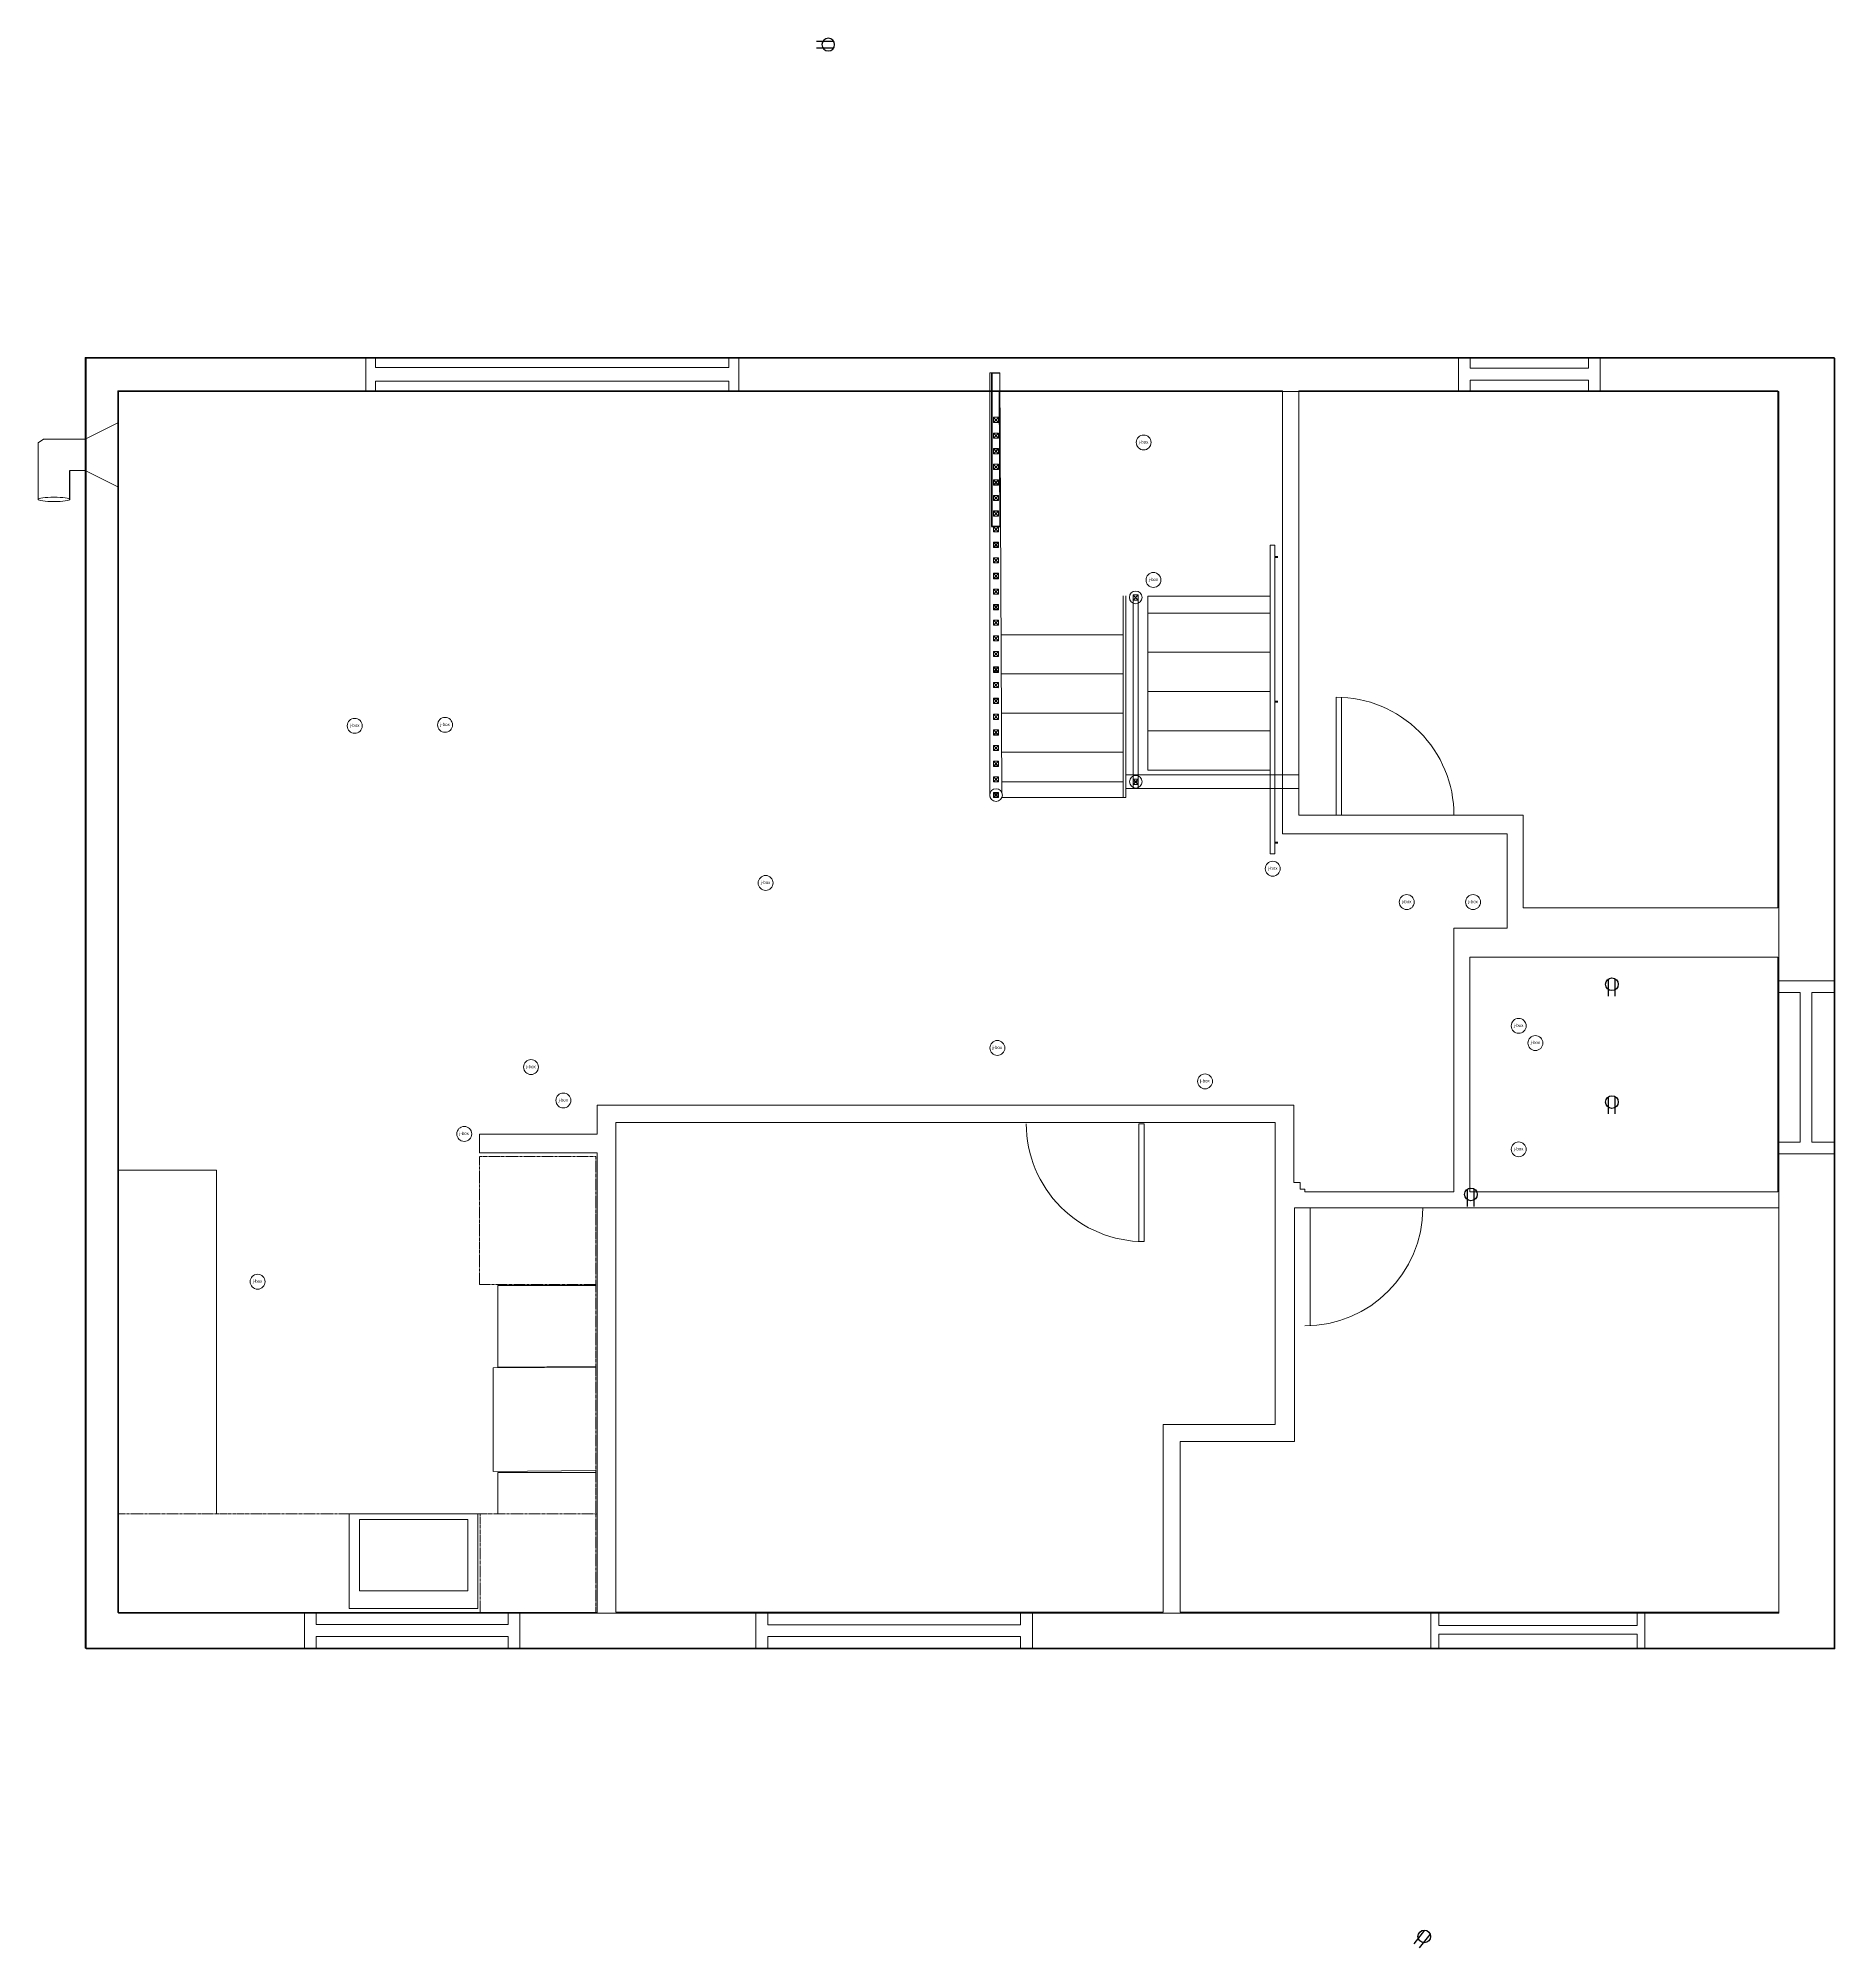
# Model space of a CAD drawing. Header units: inches. Extents: x -179 to 699, y -214 to 441.
# Drawn here: x 73.9 to 531.3, y -45.9 to 440.7 of the extents above; entities that cross this region are included whole.
import ezdxf
from ezdxf.enums import TextEntityAlignment as Align

# ---------------------------------------------------------------- set-up
doc = ezdxf.new("R2010")
doc.units = ezdxf.units.IN
doc.header["$MEASUREMENT"] = 0
doc.linetypes.add('CENTER2', pattern=[1.125, 0.75, -0.125, 0.125, -0.125])
doc.layers.get('0').update_dxf_attribs({"color": 1, "lineweight": 9})
for name, color, linetype, lineweight in [('A201-Floorplan-2nd-floor', 7, 'Continuous', 9), ('A301-Floorplan-attic', 7, 'Continuous', 9), ('E201-Electrical-2nd-floor', 7, 'Continuous', 9), ('E301-Electrical-attic', 7, 'Continuous', 9)]:
    doc.layers.add(name, color=color, linetype=linetype, lineweight=lineweight)
doc.layers.get('0').off()
doc.layers.get('E201-Electrical-2nd-floor').off()
doc.layers.get('E301-Electrical-attic').off()
doc.styles.add('Reg', font='Arial.ttf', dxfattribs={"height": 3})

# ---------------------------------------------------------------- blocks, each defined once
blk = doc.blocks.new('cgri')
at = {"layer": ''}
for p, q in [((291.65, 54.83), (291.65, 59.21)), ((293.38, 54.83), (293.38, 59.22))]:
    blk.add_line(p, q, dxfattribs=at)
blk.add_circle((292.52, 57.86), 1.61, dxfattribs=at)
blk = doc.blocks.new('*U11')
at = {"layer": 'E201-Electrical-2nd-floor'}
blk.add_blockref('cgri', (0, 0), dxfattribs=at)
at = {"style": 'Reg'}
blk.add_attdef('ID', text='', height=3, dxfattribs=at).set_placement((292.6, 61.43), align=Align.MIDDLE_CENTER)
blk = doc.blocks.new('E301-Electrical-jboxes')
at = {"lineweight": 30}
blk.add_line((9.08, -8.3), (9.08, -8.3), dxfattribs=at)
at = {"layer": 'A301-Floorplan-attic'}
for p, q in [((0, 0), (328.58, 0)), ((0, -445.28), (0, 0)), ((328.58, 0), (328.58, -445.28)), ((320.08, -8.3), (9.08, -8.3)), ((9.08, -8.3), (9.08, -431)), ((320.08, -431), (320.08, -8.3)), ((320.08, -431), (9.08, -431)), ((328.58, -445.28), (0, -445.28))]:
    blk.add_line(p, q, dxfattribs=at)
for centre in [(93.45, -43.68), (234.95, -68.43), (235.2, -91.43), (131.08, -96.3), (148.08, -113.3), (139.58, -121.55), (194.95, -173.05), (152.95, -232.05), (307.08, -269.3), (272.08, -271.8), (144.45, -284.93), (198.58, -302.18), (190.08, -336.3), (190.08, -353.18), (127.15, -364.8), (158.58, -364.8), (154.2, -369.05)]:
    blk.add_circle(centre, 1.9, dxfattribs=at)
at = {"layer": 'A301-Floorplan-attic', "style": 'Reg'}
for p in [(93.18, -42.45), (234.68, -67.2), (234.93, -90.2), (130.8, -95.07), (147.8, -112.07), (139.3, -120.32), (194.68, -171.82), (152.68, -230.82), (271.8, -270.57), (306.8, -268.07), (144.18, -283.7), (198.3, -300.95), (189.8, -335.07), (189.8, -351.95), (126.88, -363.57), (158.3, -363.57), (153.93, -367.82)]:
    blk.add_text('j-box', height=0.798, rotation=270, dxfattribs=at).set_placement(p)

msp = doc.modelspace()

# ---------------------------------------------------------------- linework, layer by layer
at = {"layer": 'A201-Floorplan-2nd-floor'}
for p, q in [((316.19, 355.51), (316.19, 247.6)), ((318.66, 355.51), (316.19, 355.51)), ((316.61, 355.51), (316.61, 316.33)), ((318.53, 355.51), (318.53, 355.51)), ((319.21, 248.66), (318.66, 355.51)), ((94.13, 342.76), (85.83, 338.64)), ((317.06, 344.14), (317.06, 344.12)), ((317.06, 344.13), (318.36, 342.84)), ((318.38, 344.14), (317.1, 342.85)), ((75.22, 338.64), (73.86, 337.66)), ((73.86, 337.66), (73.86, 323.24)), ((85.83, 338.64), (75.22, 338.64)), ((317.06, 340.14), (317.06, 340.12)), ((317.06, 340.13), (318.36, 338.84)), ((317.06, 336.19), (317.06, 336.17)), ((317.06, 336.18), (318.36, 334.89)), ((317.06, 336.14), (317.06, 336.12)), ((317.06, 336.13), (318.36, 334.84)), ((318.38, 340.14), (317.1, 338.85)), ((318.38, 336.19), (317.1, 334.9)), ((318.38, 336.14), (317.1, 334.85)), ((317.06, 332.19), (317.06, 332.17)), ((317.06, 332.18), (318.36, 330.89)), ((318.38, 332.19), (317.1, 330.9)), ((85.83, 330.64), (81.87, 330.64)), ((94.13, 326.51), (85.83, 330.64)), ((317.06, 328.27), (317.06, 328.24)), ((317.06, 328.26), (318.36, 326.97)), ((317.06, 328.19), (317.06, 328.17)), ((317.06, 328.18), (318.36, 326.89)), ((318.38, 328.27), (317.1, 326.97)), ((318.38, 328.19), (317.1, 326.9)), ((317.06, 324.27), (317.06, 324.24)), ((317.06, 324.26), (318.36, 322.97)), ((318.38, 324.27), (317.1, 322.97)), ((318.86, 316.32), (316.61, 316.32)), ((317.06, 320.3), (317.06, 320.28)), ((317.06, 320.29), (318.36, 319)), ((317.06, 320.27), (317.06, 320.24)), ((317.06, 320.26), (318.36, 318.97)), ((317.06, 316.3), (317.06, 316.28)), ((317.06, 316.29), (318.36, 315)), ((318.38, 320.3), (317.1, 319.01)), ((318.38, 320.27), (317.1, 318.97)), ((318.38, 316.3), (317.1, 315.01)), ((318.65, 316.32), (318.63, 316.32)), ((318.86, 316.44), (318.86, 316.44)), ((317.06, 312.38), (317.06, 312.35)), ((317.06, 312.37), (318.36, 311.08)), ((317.06, 312.3), (317.06, 312.28)), ((317.06, 312.29), (318.36, 311)), ((318.38, 312.38), (317.1, 311.08)), ((318.38, 312.3), (317.1, 311.01)), ((317.06, 308.38), (317.06, 308.35)), ((317.06, 308.37), (318.36, 307.08)), ((318.38, 308.38), (317.1, 307.08)), ((388.76, 308.72), (389.51, 308.72)), ((388.76, 308.47), (389.51, 308.47)), ((317.06, 304.45), (317.06, 304.42)), ((317.06, 304.44), (318.36, 303.14)), ((317.06, 304.38), (317.06, 304.35)), ((317.06, 304.37), (318.36, 303.08)), ((318.38, 304.44), (317.1, 303.15)), ((318.38, 304.38), (317.1, 303.08)), ((317.06, 300.45), (317.06, 300.42)), ((317.06, 300.44), (318.36, 299.14)), ((318.38, 300.44), (317.1, 299.15)), ((350.14, 247.35), (350.14, 298.76)), ((352.63, 298.94), (352.63, 298.91)), ((352.63, 298.93), (353.93, 297.64)), ((353.94, 298.94), (352.67, 297.64)), ((352.67, 249.66), (352.67, 297.64)), ((353.92, 249.66), (353.92, 297.65)), ((317.06, 296.53), (317.06, 296.5)), ((317.06, 296.52), (318.36, 295.23)), ((317.06, 296.45), (317.06, 296.42)), ((317.06, 296.44), (318.36, 295.14)), ((317.06, 292.53), (317.06, 292.5)), ((317.06, 292.52), (318.36, 291.23)), ((318.38, 296.53), (317.1, 295.23)), ((318.38, 296.44), (317.1, 295.15)), ((318.38, 292.53), (317.1, 291.23)), ((356.42, 294.35), (387.51, 294.35)), ((317.06, 288.54), (317.06, 288.51)), ((317.06, 288.53), (318.36, 287.24)), ((317.06, 288.53), (317.06, 288.5)), ((317.06, 288.52), (318.36, 287.23)), ((318.38, 288.54), (317.1, 287.24)), ((318.38, 288.53), (317.1, 287.23)), ((350.14, 288.79), (319, 288.79)), ((317.06, 284.54), (317.06, 284.51)), ((317.06, 284.53), (318.36, 283.24)), ((318.38, 284.54), (317.1, 283.24)), ((356.42, 284.35), (387.51, 284.35)), ((317.06, 280.65), (317.06, 280.62)), ((317.06, 280.64), (318.36, 279.34)), ((317.06, 280.54), (317.06, 280.51)), ((317.06, 280.53), (318.36, 279.24)), ((318.38, 280.64), (317.1, 279.35)), ((318.38, 280.54), (317.1, 279.24)), ((350.14, 278.83), (319.05, 278.83)), ((317.06, 276.65), (317.06, 276.62)), ((317.06, 276.64), (318.36, 275.34)), ((317.06, 272.65), (317.06, 272.62)), ((317.06, 272.64), (318.36, 271.34)), ((317.06, 272.58), (317.06, 272.55)), ((317.06, 272.57), (318.36, 271.28)), ((318.38, 276.64), (317.1, 275.35)), ((318.38, 272.64), (317.1, 271.35)), ((318.38, 272.58), (317.1, 271.28)), ((356.42, 274.35), (387.51, 274.35)), ((317.06, 268.58), (317.06, 268.55)), ((317.06, 268.57), (318.36, 267.28)), ((318.38, 268.58), (317.1, 267.28)), ((350.14, 268.86), (319.11, 268.86)), ((389.51, 271.92), (388.76, 271.92)), ((389.51, 271.67), (388.76, 271.67)), ((317.06, 264.61), (317.06, 264.58)), ((317.06, 264.6), (318.36, 263.31)), ((317.06, 264.58), (317.06, 264.55)), ((317.06, 264.57), (318.36, 263.28)), ((318.38, 264.61), (317.1, 263.31)), ((318.38, 264.58), (317.1, 263.28)), ((356.42, 264.35), (387.51, 264.35)), ((317.06, 260.61), (317.06, 260.58)), ((317.06, 260.6), (318.36, 259.31)), ((318.38, 260.61), (317.1, 259.31)), ((350.14, 258.9), (319.16, 258.9)), ((317.06, 256.66), (317.06, 256.63)), ((317.06, 256.65), (318.36, 255.36)), ((317.06, 256.61), (317.06, 256.58)), ((317.06, 256.6), (318.36, 255.31)), ((318.38, 256.66), (317.1, 255.36)), ((318.38, 256.61), (317.1, 255.31)), ((394.83, 253.16), (350.76, 253.16)), ((317.06, 251.36), (317.06, 252.67)), ((317.06, 252.67), (318.38, 252.67)), ((317.06, 251.36), (318.38, 251.36)), ((317.06, 248.66), (317.06, 248.63)), ((317.06, 248.65), (318.36, 247.36)), ((318.38, 248.66), (317.1, 247.36)), ((318.38, 251.36), (318.38, 252.67)), ((350.14, 251.41), (319.2, 251.41)), ((394.83, 249.66), (350.76, 249.66)), ((352.65, 252.03), (352.65, 252)), ((352.65, 252.02), (353.95, 250.73)), ((353.96, 251.41), (352.65, 251.41)), ((353.96, 252.03), (352.69, 250.73)), ((388.76, 236), (389.51, 236)), ((388.76, 235.75), (389.51, 235.75)), ((516.83, 200.71), (531.11, 200.71)), ((516.83, 156.65), (531.11, 156.65)), ((397.76, 112.9), (397.76, 142.9)), ((364.58, 83.27, 48), (364.58, 83.27, 39.09)), ((141.62, 39.91), (141.62, 30.84)), ((153, 39.91), (153, 39.93)), ((155.63, 39.91), (155.63, 39.93)), ((186.23, 39.92), (186.23, 39.91)), ((196.49, 39.91), (196.49, 30.84)), ((141.61, 30.85), (144.62, 30.85)), ((193.49, 30.85), (196.49, 30.85)), ((256.59, 30.85), (259.59, 30.85)), ((323.98, 30.85), (326.98, 30.85))]:
    msp.add_line(p, q, dxfattribs=at)
at = {"layer": 'A201-Floorplan-2nd-floor', "lineweight": 30}
msp.add_line((81.87, 323.28), (81.87, 330.64), dxfattribs=at)
at = {"layer": 'A201-Floorplan-2nd-floor', "color": 0, "linetype": 'CENTER2', "transparency": 16777216}
msp.add_line((353.26, 251.41), (353.27, 251.41), dxfattribs=at)
at = {"layer": 'A201-Floorplan-2nd-floor', "linetype": 'CENTER2'}
msp.add_line((186.38, 39.91), (186.38, 65.05), dxfattribs=at)
at = {"layer": 'A201-Floorplan-2nd-floor'}
for points in [[(85.83, 30.84), (85.83, 359.41), (531.11, 359.41), (531.11, 30.84)], [(159.74, 350.87), (157.24, 350.87), (157.24, 359.37), (159.74, 359.37), (159.74, 356.87), (249.74, 356.87), (249.74, 359.37), (252.24, 359.37), (252.24, 350.87), (249.74, 350.87), (249.74, 353.37), (159.74, 353.37)], [(216.18, 169.09), (393.55, 169.09), (393.55, 149.4), (395.2, 149.4), (395.2, 147.65), (396.39, 147.65), (396.39, 147.03), (434.28, 147.03), (434.28, 214.16), (447.84, 214.16), (447.84, 238.16), (390.71, 238.16), (390.71, 243.96), (390.71, 350.91), (94.13, 350.91), (94.13, 39.91), (216.18, 39.91), (216.18, 156.91), (186.18, 156.91), (186.18, 161.66), (216.18, 161.66)], [(317.06, 342.85), (318.38, 342.85), (318.38, 344.16), (317.06, 344.16)], [(317.06, 338.85), (318.38, 338.85), (318.38, 340.16), (317.06, 340.16)], [(317.06, 334.9), (318.38, 334.9), (318.38, 336.21), (317.06, 336.21)], [(317.06, 334.85), (318.38, 334.85), (318.38, 336.16), (317.06, 336.16)], [(317.06, 330.9), (318.38, 330.9), (318.38, 332.21), (317.06, 332.21)], [(317.06, 326.97), (318.38, 326.97), (318.38, 328.29), (317.06, 328.29)], [(317.06, 326.9), (318.38, 326.9), (318.38, 328.21), (317.06, 328.21)], [(317.06, 322.97), (318.38, 322.97), (318.38, 324.29), (317.06, 324.29)], [(317.06, 319.01), (318.38, 319.01), (318.38, 320.32), (317.06, 320.32)], [(317.06, 318.97), (318.38, 318.97), (318.38, 320.29), (317.06, 320.29)], [(317.06, 315.01), (318.38, 315.01), (318.38, 316.32), (317.06, 316.32)], [(317.06, 311.08), (318.38, 311.08), (318.38, 312.4), (317.06, 312.4)], [(317.06, 311.01), (318.38, 311.01), (318.38, 312.32), (317.06, 312.32)], [(388.76, 233.05), (387.51, 233.05), (387.51, 311.61), (388.76, 311.61)], [(317.06, 307.08), (318.38, 307.08), (318.38, 308.4), (317.06, 308.4)], [(317.06, 303.15), (318.38, 303.15), (318.38, 304.46), (317.06, 304.46)], [(317.06, 303.08), (318.38, 303.08), (318.38, 304.4), (317.06, 304.4)], [(317.06, 299.15), (318.38, 299.15), (318.38, 300.46), (317.06, 300.46)], [(352.63, 297.64), (353.94, 297.64), (353.94, 298.95), (352.63, 298.95)], [(317.06, 295.23), (318.38, 295.23), (318.38, 296.54), (317.06, 296.54)], [(317.06, 295.15), (318.38, 295.15), (318.38, 296.46), (317.06, 296.46)], [(317.06, 291.23), (318.38, 291.23), (318.38, 292.54), (317.06, 292.54)], [(317.06, 287.24), (318.38, 287.24), (318.38, 288.56), (317.06, 288.56)], [(317.06, 287.23), (318.38, 287.23), (318.38, 288.54), (317.06, 288.54)], [(317.06, 283.24), (318.38, 283.24), (318.38, 284.56), (317.06, 284.56)], [(317.06, 279.35), (318.38, 279.35), (318.38, 280.66), (317.06, 280.66)], [(317.06, 279.24), (318.38, 279.24), (318.38, 280.56), (317.06, 280.56)], [(317.06, 275.35), (318.38, 275.35), (318.38, 276.66), (317.06, 276.66)], [(317.06, 271.35), (318.38, 271.35), (318.38, 272.66), (317.06, 272.66)], [(317.06, 271.28), (318.38, 271.28), (318.38, 272.59), (317.06, 272.59)], [(317.06, 267.28), (318.38, 267.28), (318.38, 268.59), (317.06, 268.59)], [(317.06, 263.31), (318.38, 263.31), (318.38, 264.62), (317.06, 264.62)], [(317.06, 263.28), (318.38, 263.28), (318.38, 264.59), (317.06, 264.59)], [(317.06, 259.31), (318.38, 259.31), (318.38, 260.62), (317.06, 260.62)], [(317.06, 255.36), (318.38, 255.36), (318.38, 256.67), (317.06, 256.67)], [(317.06, 255.31), (318.38, 255.31), (318.38, 256.62), (317.06, 256.62)], [(317.06, 251.36), (318.38, 251.36), (318.38, 252.67), (317.06, 252.67)], [(317.06, 252.66), (317.06, 252.63)], [(317.06, 252.65), (318.36, 251.36)], [(317.06, 247.36), (318.38, 247.36), (318.38, 248.67), (317.06, 248.67)], [(318.38, 252.66), (317.1, 251.36)], [(352.65, 250.73), (353.96, 250.73), (353.96, 252.04), (352.65, 252.04)], [(438.41, 206.71), (516.83, 206.71), (516.83, 147.03), (438.41, 147.03)], [(220.92, 164.62), (388.81, 164.62), (388.81, 87.76), (360.31, 87.76), (360.31, 40.03), (220.92, 40.03)], [(517.05, 142.93), (393.77, 142.93), (393.77, 83.42), (364.65, 83.42), (364.65, 40.03), (517.05, 40.03)], [(155.63, 63.61), (183.25, 63.61), (183.25, 45.43), (155.63, 45.43)]]:
    msp.add_lwpolyline(points, close=True, dxfattribs=at)
for points in [[(318.56, 350.91), (318.74, 316.44), (316.77, 316.44), (316.77, 355.38), (318.54, 355.38)], [(394.83, 350.91), (516.83, 350.91), (516.83, 219.29), (451.96, 219.29), (451.96, 242.91), (394.83, 242.91), (394.83, 350.91), (435.46, 350.91), (438.46, 350.91), (438.46, 353.66), (468.58, 353.66), (468.58, 350.91), (471.58, 350.91), (471.58, 359.41), (468.58, 359.41), (468.58, 356.66), (438.46, 356.66), (438.46, 359.41), (435.46, 359.41), (435.46, 350.91)], [(319.22, 247.35), (350.76, 247.35), (350.76, 298.76)], [(387.51, 254.35), (356.42, 254.35), (356.42, 255.72), (356.42, 298.65), (387.51, 298.65)], [(516.83, 197.71), (522.45, 197.71), (522.45, 159.65), (516.83, 159.65)], [(531.11, 197.71), (525.45, 197.71), (525.45, 159.65), (531.11, 159.65)], [(94.13, 39.91), (94.13, 152.55), (119.25, 152.55), (119.25, 65.05)], [(215.85, 123.16), (190.85, 123.16), (190.85, 102.34), (215.85, 102.53)], [(215.85, 76.04), (189.73, 75.83), (189.73, 102.21), (215.85, 102.4)], [(215.85, 75.58), (190.85, 75.58), (190.85, 65.05)], [(185.75, 65.05), (153, 65.05), (153, 40.93), (185.75, 40.93), (185.75, 65.05), (185.75, 40.93)], [(141.61, 39.91), (144.62, 39.91), (144.62, 36.86), (193.49, 36.86), (193.49, 39.91), (196.49, 39.91)], [(256.59, 30.84), (256.59, 39.91), (259.59, 39.91), (259.59, 36.83), (323.98, 36.83), (323.98, 39.91), (326.98, 39.91), (326.98, 30.84)], [(482.95, 39.91), (482.95, 30.84), (482.95, 39.91), (480.95, 39.91), (480.95, 36.66), (430.45, 36.66), (430.45, 39.91), (428.45, 39.91), (428.45, 30.84), (430.45, 30.84), (430.45, 34.41), (480.95, 34.41), (430.45, 34.41)], [(480.95, 34.41), (480.95, 30.84), (482.95, 30.84)], [(144.62, 30.84), (144.62, 33.86), (193.49, 33.86), (193.49, 30.84)], [(259.59, 30.84), (259.59, 33.83), (323.98, 33.83), (323.98, 30.84)]]:
    msp.add_lwpolyline(points, dxfattribs=at)
for points in [[(434.33, 242.91, 0.414214), (404.33, 272.91), (404.33, 242.91), (405.71, 242.91), (405.71, 272.88)], [(325.44, 164.34, 0.414214), (355.44, 134.34), (355.44, 164.34), (354.06, 164.34), (354.06, 134.38)]]:
    msp.add_lwpolyline(points, format="xyb", dxfattribs=at)
at = {"layer": 'A201-Floorplan-2nd-floor', "linetype": 'CENTER2'}
msp.add_lwpolyline([(215.85, 123.41), (186.23, 123.41), (186.23, 156.04), (215.85, 156.04), (215.85, 39.91), (94.13, 39.93), (94.13, 65.05), (216.18, 65.05)], dxfattribs=at)
at = {"layer": 'A201-Floorplan-2nd-floor'}
for centre, radius in [((353.31, 298.32), 1.61), ((317.75, 247.99), 1.61), ((317.75, 247.99), 0.538), ((353.33, 251.41), 1.61)]:
    msp.add_circle(centre, radius, dxfattribs=at)
msp.add_arc((396.39, 142.9), 30, 270, 0, dxfattribs=at)
msp.add_ellipse((77.86, 323.28), major_axis=(4.01, 0), ratio=0.137604, dxfattribs=at)

# ---------------------------------------------------------------- block references
at = {"layer": 'E201-Electrical-2nd-floor', "xscale": -1, "rotation": 270}
msp.add_blockref('*U11', (217.16, 146.53), dxfattribs=at)
at = {"layer": 'E201-Electrical-2nd-floor'}
for p in [(182.04, 142), (182.04, 112), (146.13, 88.48)]:
    msp.add_blockref('*U11', p, dxfattribs=at)
at = {"layer": 'E201-Electrical-2nd-floor', "rotation": 321.8875507478615}
msp.add_blockref('*U11', (160.91, 92.48), dxfattribs=at)
at = {"layer": 'E301-Electrical-attic', "lineweight": 30, "rotation": 89.99999999999999}
msp.add_blockref('E301-Electrical-jboxes', (86.02, 30.68), dxfattribs=at)

doc.saveas('drawing.dxf')
